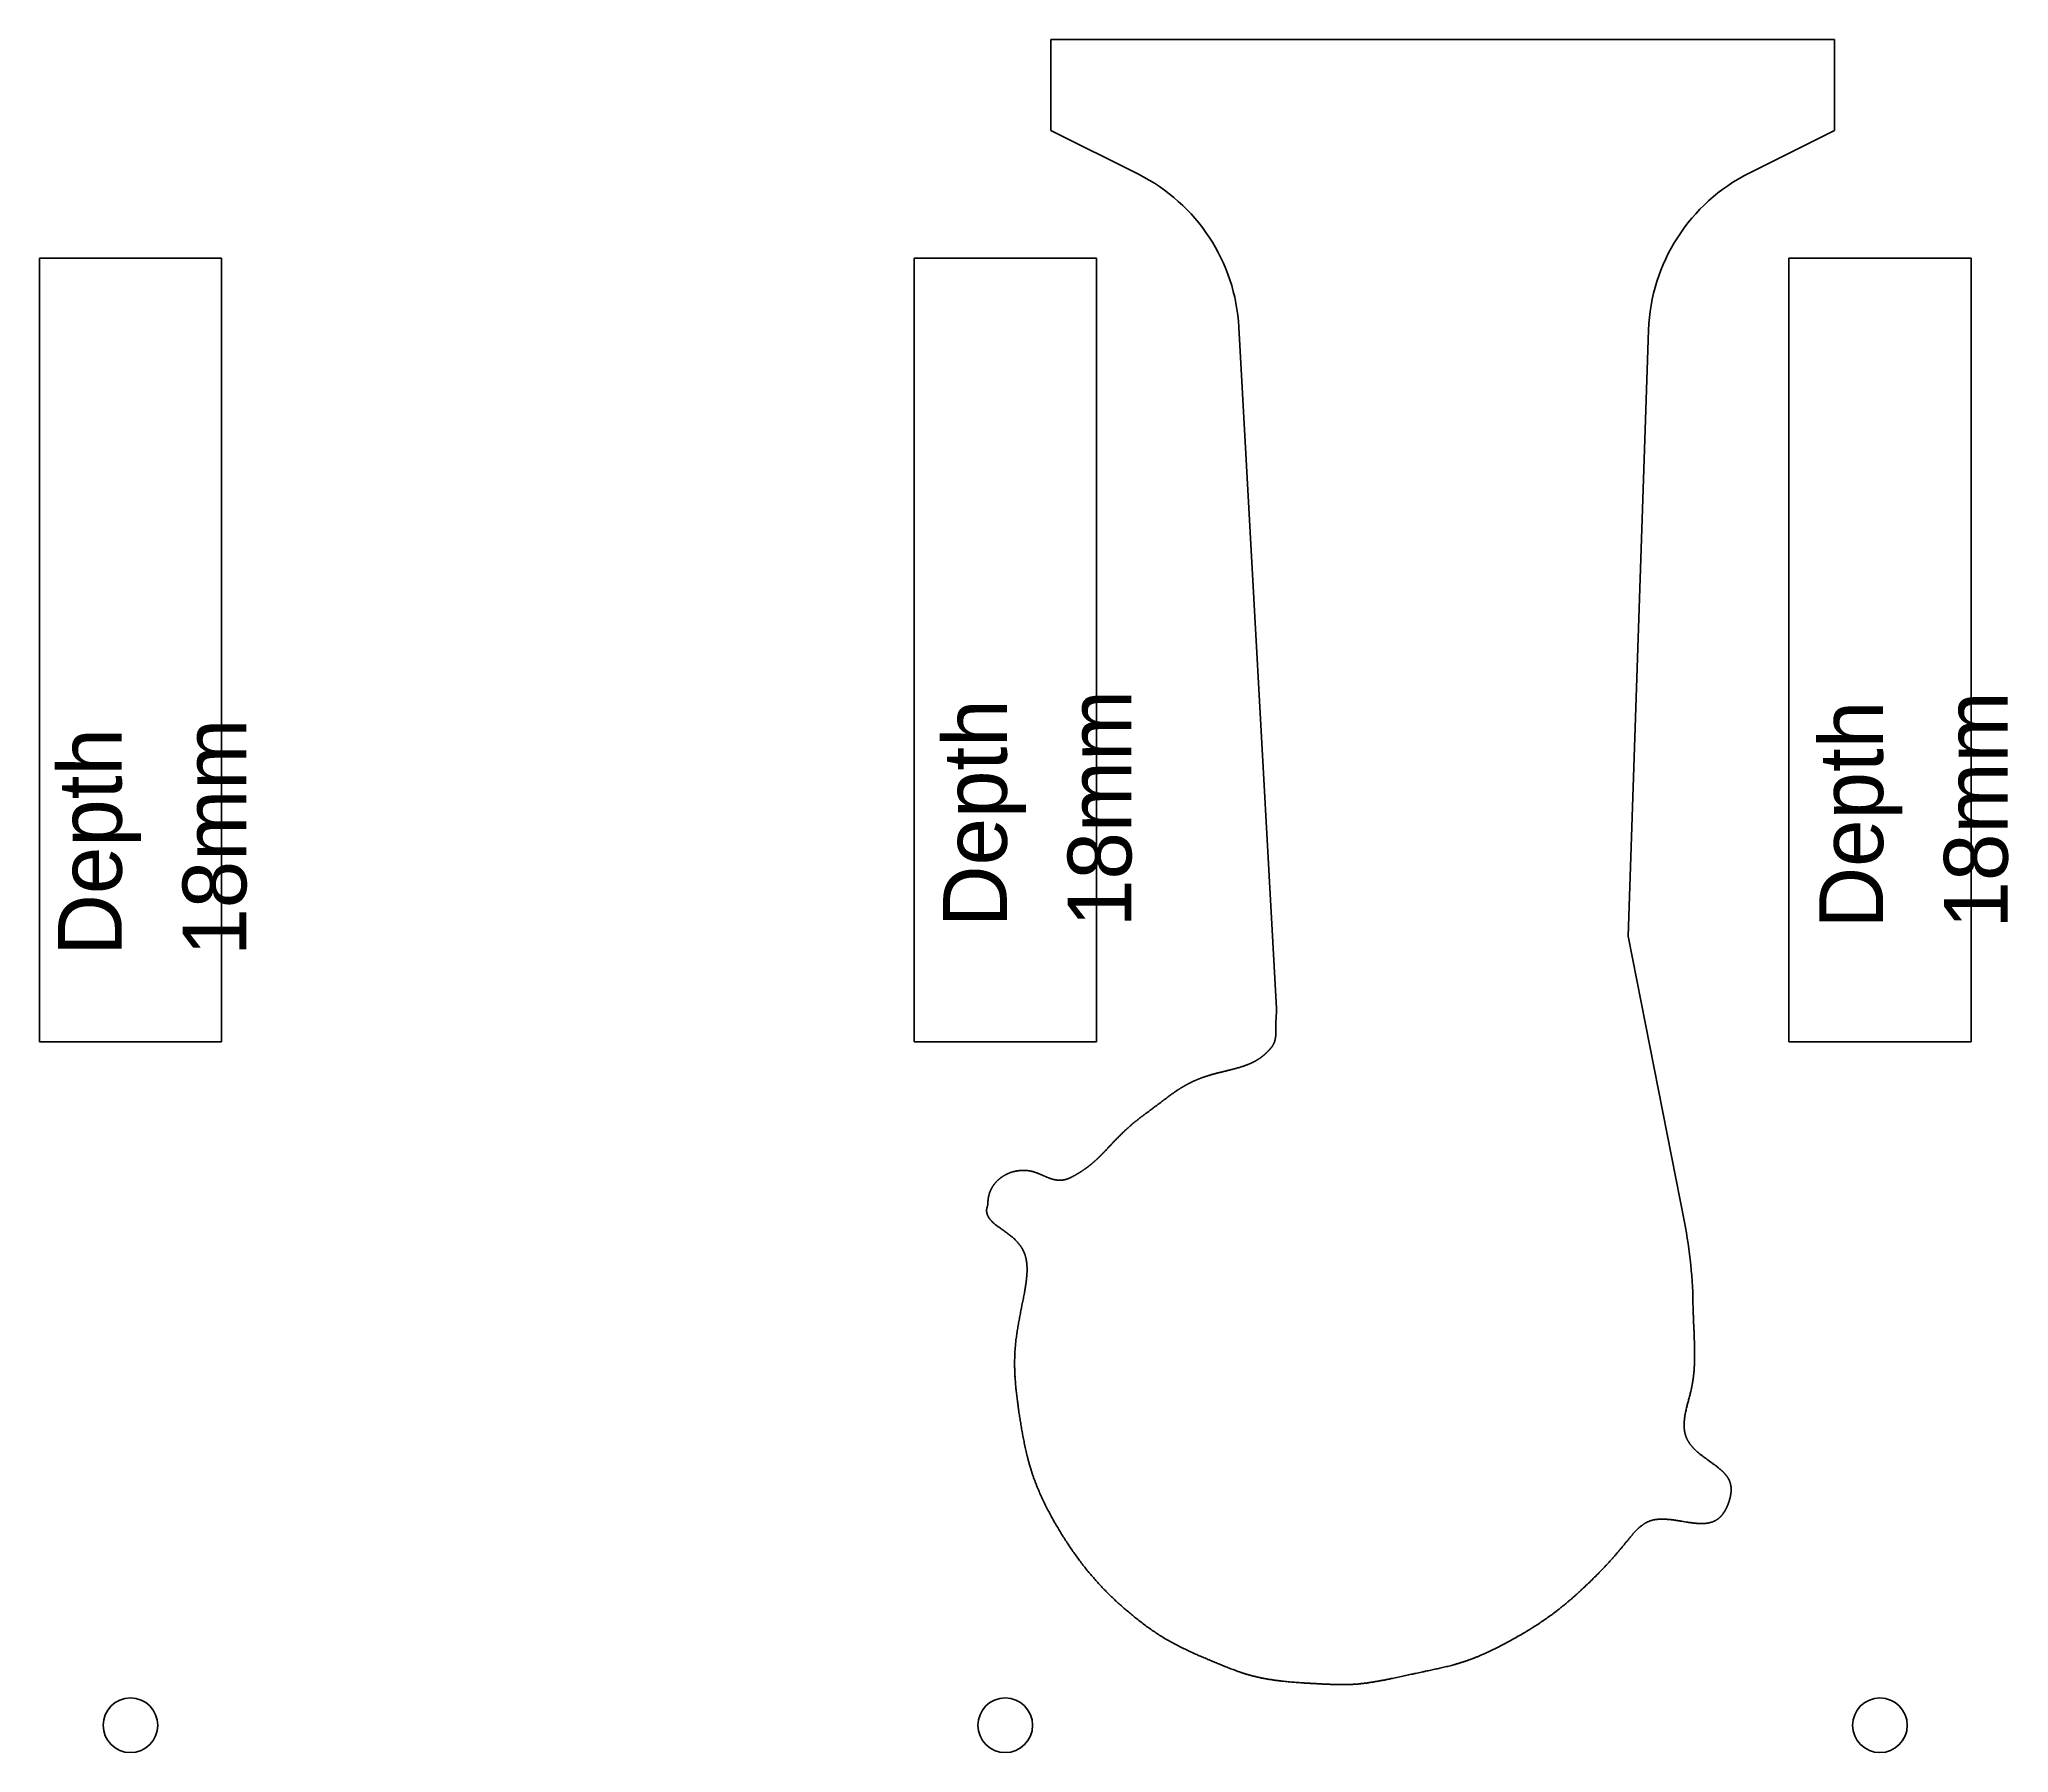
# Model space of a CAD drawing. Extents: x -630 to 758, y -253 to 381.
# Drawn here: x -11.9 to 204.2, y -199.4 to -11.4 of the extents above; entities that cross this region are included whole.
import ezdxf

# ---------------------------------------------------------------- set-up
doc = ezdxf.new("R2010")
doc.units = 0
doc.header["$MEASUREMENT"] = 0
doc.layers.add('Видимый контур (ГОСТ)', color=7, linetype='Continuous', lineweight=0)
doc.layers.add('Обозначение (ГОСТ)', color=7, linetype='Continuous', lineweight=0)

# ---------------------------------------------------------------- blocks, each defined once
blk = doc.blocks.new('Block_7')
at = {"layer": 'Обозначение (ГОСТ)', "char_height": 0.2, "attachment_point": 7, "rotation": 90}
for s, insert in [('\\C18;\\c0;\\FMyriad Pro|b0|i0|c1;\\H7.000000;\\W1.000000;18mm', (108.04, -108.8)), ('\\C18;\\c0;\\FMyriad Pro|b0|i0|c1;\\H7.000000;\\W1.000000;Depth', (96.38, -108.8))]:
    blk.add_mtext(s, dxfattribs=dict(at, insert=insert))
blk = doc.blocks.new('Block_8')
at = {"layer": 'Обозначение (ГОСТ)', "char_height": 0.2, "attachment_point": 7, "rotation": 90}
for s, insert in [('\\C18;\\c0;\\FMyriad Pro|b0|i0|c1;\\H7.000000;\\W1.000000;Depth', (-0.75, -111.95)), ('\\C18;\\c0;\\FMyriad Pro|b0|i0|c1;\\H7.000000;\\W1.000000;18mm', (10.91, -111.95))]:
    blk.add_mtext(s, dxfattribs=dict(at, insert=insert))
blk = doc.blocks.new('Block_10')
at = {"layer": 'Обозначение (ГОСТ)', "char_height": 0.2, "attachment_point": 7, "rotation": 90}
for s, insert in [('\\C18;\\c0;\\FMyriad Pro|b0|i0|c1;\\H7.000000;\\W1.000000;18mm', (204.21, -108.96)), ('\\C18;\\c0;\\FMyriad Pro|b0|i0|c1;\\H7.000000;\\W1.000000;Depth', (192.54, -108.96))]:
    blk.add_mtext(s, dxfattribs=dict(at, insert=insert))

msp = doc.modelspace()

# ---------------------------------------------------------------- linework, layer by layer
at = {"layer": 'Видимый контур (ГОСТ)', "color": 18, "lineweight": 50, "true_color": 0x000000}
for p, q in [((99.09, -11.4), (185.09, -11.4)), ((99.09, -21.4), (99.09, -11.4)), ((185.09, -11.4), (185.09, -21.4)), ((108.71, -26.2), (99.09, -21.4)), ((185.09, -21.4), (175.74, -26.07)), ((-11.91, -121.4), (-11.91, -35.4)), ((-11.91, -35.4), (8.09, -35.4)), ((8.09, -35.4), (8.09, -121.4)), ((84.09, -121.4), (84.09, -35.4)), ((84.09, -35.4), (104.09, -35.4)), ((104.09, -35.4), (104.09, -121.4)), ((180.09, -121.4), (180.09, -35.4)), ((180.09, -35.4), (200.09, -35.4)), ((200.09, -35.4), (200.09, -121.4)), ((123.86, -117.73), (119.73, -42.99)), ((164.7, -43.29), (162.46, -109.8)), ((162.46, -109.8), (168.63, -141.18)), ((8.09, -121.4), (-11.91, -121.4)), ((104.09, -121.4), (84.09, -121.4)), ((200.09, -121.4), (180.09, -121.4))]:
    msp.add_line(p, q, dxfattribs=at)
for points in [[(92.17, -139.33), (92.17, -139.31), (92.17, -139.28), (92.17, -139.25), (92.17, -139.23), (92.18, -139.2), (92.18, -139.17), (92.18, -139.15), (92.18, -139.12), (92.18, -139.09), (92.18, -139.07), (92.18, -139.04), (92.18, -139.01), (92.18, -138.99), (92.19, -138.96), (92.19, -138.93), (92.19, -138.91), (92.19, -138.88), (92.19, -138.85), (92.2, -138.83), (92.2, -138.8), (92.2, -138.77), (92.2, -138.75), (92.21, -138.72), (92.21, -138.69), (92.21, -138.67), (92.22, -138.64), (92.22, -138.61), (92.23, -138.59), (92.23, -138.56), (92.24, -138.53), (92.24, -138.51), (92.24, -138.48), (92.25, -138.45), (92.25, -138.43), (92.26, -138.4), (92.27, -138.37), (92.27, -138.35), (92.28, -138.32), (92.28, -138.29), (92.29, -138.27), (92.3, -138.24), (92.3, -138.21), (92.31, -138.19), (92.32, -138.16), (92.33, -138.13), (92.33, -138.11), (92.34, -138.08), (92.35, -138.05), (92.36, -138.03), (92.37, -138), (92.37, -137.98), (92.38, -137.95), (92.39, -137.92), (92.4, -137.9), (92.41, -137.87), (92.42, -137.85), (92.43, -137.82), (92.44, -137.8), (92.45, -137.77), (92.46, -137.75), (92.47, -137.72), (92.48, -137.69), (92.5, -137.67), (92.51, -137.64), (92.52, -137.62), (92.53, -137.59), (92.54, -137.57), (92.56, -137.54), (92.57, -137.52), (92.58, -137.49), (92.59, -137.47), (92.61, -137.44), (92.62, -137.42), (92.64, -137.4), (92.65, -137.37), (92.66, -137.35), (92.68, -137.32), (92.69, -137.3), (92.71, -137.28), (92.72, -137.25), (92.74, -137.23), (92.75, -137.2), (92.77, -137.18), (92.79, -137.16), (92.8, -137.13), (92.82, -137.11), (92.84, -137.09), (92.85, -137.07), (92.87, -137.04), (92.89, -137.02), (92.91, -137), (92.92, -136.97), (92.94, -136.95), (92.96, -136.93), (92.98, -136.91), (93, -136.89), (93.02, -136.86), (93.03, -136.84), (93.05, -136.82), (93.07, -136.8), (93.09, -136.78), (93.11, -136.76), (93.13, -136.73), (93.15, -136.71), (93.17, -136.69), (93.19, -136.67), (93.22, -136.65), (93.24, -136.63), (93.26, -136.61), (93.28, -136.59), (93.3, -136.57), (93.32, -136.55), (93.34, -136.53), (93.37, -136.51), (93.39, -136.49), (93.41, -136.47), (93.43, -136.45), (93.46, -136.43), (93.48, -136.41), (93.5, -136.4), (93.53, -136.38), (93.55, -136.36), (93.57, -136.34), (93.6, -136.32), (93.62, -136.3), (93.65, -136.29), (93.67, -136.27), (93.7, -136.25), (93.72, -136.23), (93.74, -136.22), (93.77, -136.2), (93.79, -136.18), (93.82, -136.17), (93.85, -136.15), (93.87, -136.13), (93.9, -136.12), (93.92, -136.1), (93.95, -136.09), (93.97, -136.07), (94, -136.05), (94.03, -136.04), (94.05, -136.02), (94.08, -136.01), (94.11, -135.99), (94.13, -135.98), (94.16, -135.97), (94.19, -135.95), (94.22, -135.94), (94.24, -135.92), (94.27, -135.91), (94.3, -135.9), (94.33, -135.88), (94.36, -135.87), (94.38, -135.86), (94.41, -135.85), (94.44, -135.83), (94.47, -135.82), (94.5, -135.81), (94.53, -135.8), (94.56, -135.79), (94.58, -135.78), (94.61, -135.77), (94.64, -135.75), (94.67, -135.74), (94.7, -135.73), (94.73, -135.72), (94.76, -135.71), (94.79, -135.7), (94.82, -135.7), (94.85, -135.69), (94.88, -135.68), (94.91, -135.67), (94.94, -135.66), (94.97, -135.65), (95, -135.64), (95.03, -135.64), (95.06, -135.63), (95.09, -135.62), (95.12, -135.61), (95.15, -135.61), (95.19, -135.6), (95.22, -135.59), (95.25, -135.59), (95.28, -135.58), (95.31, -135.58), (95.34, -135.57), (95.37, -135.57), (95.4, -135.56), (95.43, -135.56), (95.46, -135.55), (95.5, -135.55), (95.53, -135.54), (95.56, -135.54), (95.59, -135.54), (95.62, -135.53), (95.65, -135.53), (95.68, -135.53), (95.71, -135.52), (95.74, -135.52), (95.77, -135.52), (95.8, -135.52), (95.83, -135.52), (95.87, -135.51), (95.9, -135.51), (95.93, -135.51), (95.96, -135.51), (95.99, -135.51), (96.02, -135.51), (96.05, -135.51), (96.08, -135.51), (96.11, -135.51), (96.14, -135.51), (96.17, -135.51), (96.2, -135.51), (96.23, -135.51), (96.26, -135.51), (96.28, -135.51), (96.31, -135.51), (96.34, -135.51), (96.37, -135.52), (96.4, -135.52), (96.43, -135.52), (96.46, -135.52), (96.49, -135.53), (96.52, -135.53), (96.54, -135.53), (96.57, -135.53), (96.6, -135.54), (96.63, -135.54), (96.66, -135.55), (96.69, -135.55), (96.71, -135.55), (96.74, -135.56), (96.77, -135.56), (96.8, -135.57), (96.83, -135.57), (96.86, -135.58), (96.88, -135.58), (96.91, -135.59), (96.94, -135.6), (96.97, -135.6), (97, -135.61), (97.02, -135.61), (97.05, -135.62), (97.08, -135.63), (97.11, -135.64), (97.14, -135.64), (97.17, -135.65), (97.18, -135.66), (97.19, -135.66), (97.21, -135.66), (97.22, -135.67), (97.24, -135.67), (97.25, -135.68), (97.27, -135.68), (97.28, -135.69), (97.29, -135.69), (97.31, -135.7), (97.32, -135.7), (97.34, -135.71), (97.35, -135.71), (97.37, -135.72), (97.38, -135.72), (97.4, -135.73), (97.41, -135.73), (97.43, -135.74), (97.44, -135.74), (97.46, -135.75), (97.47, -135.75), (97.49, -135.76), (97.5, -135.76), (97.52, -135.77), (97.53, -135.77), (97.55, -135.78), (97.56, -135.79), (97.58, -135.79), (97.59, -135.8), (97.61, -135.8), (97.63, -135.81), (97.64, -135.82), (97.66, -135.82), (97.67, -135.83), (97.69, -135.84), (97.7, -135.84), (97.72, -135.85), (97.74, -135.85), (97.75, -135.86), (97.77, -135.87), (97.78, -135.87), (97.8, -135.88), (97.82, -135.89), (97.83, -135.9), (97.85, -135.9), (97.87, -135.91), (97.88, -135.92), (97.9, -135.92), (97.92, -135.93), (97.93, -135.94), (97.95, -135.94), (97.97, -135.95), (97.98, -135.96), (98, -135.97), (98.02, -135.97), (98.03, -135.98), (98.07, -136), (98.1, -136.01), (98.14, -136.03), (98.17, -136.04), (98.21, -136.06), (98.24, -136.07), (98.28, -136.09), (98.32, -136.1), (98.35, -136.12), (98.39, -136.14), (98.43, -136.15), (98.46, -136.17), (98.5, -136.18), (98.54, -136.2), (98.57, -136.21), (98.61, -136.23), (98.65, -136.25), (98.69, -136.26), (98.72, -136.28), (98.76, -136.29), (98.8, -136.31), (98.84, -136.32), (98.88, -136.34), (98.92, -136.35), (98.95, -136.36), (98.97, -136.37), (98.99, -136.38), (99.01, -136.38), (99.03, -136.39), (99.05, -136.4), (99.07, -136.4), (99.09, -136.41), (99.11, -136.42), (99.13, -136.42), (99.15, -136.43), (99.17, -136.44), (99.19, -136.44), (99.2, -136.45), (99.22, -136.45), (99.24, -136.46), (99.26, -136.47), (99.28, -136.47), (99.3, -136.48), (99.32, -136.48), (99.34, -136.49), (99.36, -136.49), (99.38, -136.5), (99.4, -136.5), (99.42, -136.51), (99.44, -136.51), (99.46, -136.52), (99.47, -136.52), (99.49, -136.52), (99.51, -136.53), (99.53, -136.53), (99.55, -136.54), (99.57, -136.54), (99.59, -136.54), (99.61, -136.55), (99.63, -136.55), (99.65, -136.55), (99.67, -136.56), (99.68, -136.56), (99.7, -136.56), (99.72, -136.57), (99.74, -136.57), (99.76, -136.57), (99.78, -136.57), (99.8, -136.58), (99.82, -136.58), (99.84, -136.58), (99.85, -136.58), (99.87, -136.58), (99.89, -136.58), (99.91, -136.59), (99.93, -136.59), (99.95, -136.59), (99.97, -136.59), (99.98, -136.59), (100, -136.59), (100.02, -136.59), (100.04, -136.59), (100.06, -136.59), (100.08, -136.59), (100.09, -136.59), (100.11, -136.59), (100.13, -136.59), (100.15, -136.59), (100.17, -136.59), (100.19, -136.59), (100.2, -136.59), (100.22, -136.59), (100.24, -136.59), (100.26, -136.59), (100.28, -136.58), (100.29, -136.58), (100.31, -136.58), (100.33, -136.58), (100.35, -136.58), (100.36, -136.58), (100.38, -136.57), (100.4, -136.57), (100.42, -136.57), (100.43, -136.57), (100.45, -136.56), (100.47, -136.56), (100.49, -136.56), (100.5, -136.55), (100.52, -136.55), (100.54, -136.55), (100.56, -136.54), (100.57, -136.54), (100.59, -136.54), (100.61, -136.53), (100.63, -136.53), (100.64, -136.52), (100.66, -136.52), (100.68, -136.51), (100.69, -136.51), (100.71, -136.51), (100.73, -136.5), (100.74, -136.5), (100.76, -136.49), (100.78, -136.49), (100.79, -136.48), (100.81, -136.48), (100.83, -136.47), (100.84, -136.46), (100.86, -136.46), (100.88, -136.45), (100.89, -136.45), (100.91, -136.44), (100.93, -136.44), (100.94, -136.43), (100.96, -136.42), (100.98, -136.42), (100.99, -136.41), (101.01, -136.4), (101.02, -136.4), (101.04, -136.39), (101.06, -136.39), (101.07, -136.38), (101.09, -136.37), (101.11, -136.36), (101.12, -136.36), (101.14, -136.35), (101.15, -136.34), (101.19, -136.33), (101.22, -136.31), (101.25, -136.3), (101.28, -136.29), (101.31, -136.27), (101.34, -136.25), (101.38, -136.24), (101.41, -136.22), (101.44, -136.21), (101.47, -136.19), (101.5, -136.17), (101.53, -136.16), (101.56, -136.14), (101.59, -136.12), (101.63, -136.11), (101.66, -136.09), (101.69, -136.07), (101.72, -136.06), (101.75, -136.04), (101.78, -136.02), (101.81, -136), (101.84, -135.98), (101.87, -135.97), (101.9, -135.95), (101.93, -135.93), (101.96, -135.91), (101.99, -135.89), (102.02, -135.87), (102.06, -135.86), (102.09, -135.84), (102.12, -135.82), (102.15, -135.8), (102.18, -135.78), (102.21, -135.76), (102.24, -135.74), (102.27, -135.72), (102.3, -135.7), (102.33, -135.68), (102.36, -135.67), (102.39, -135.65), (102.42, -135.63), (102.45, -135.61), (102.49, -135.59), (102.52, -135.57), (102.55, -135.54), (102.58, -135.52), (102.61, -135.5), (102.64, -135.48), (102.67, -135.46), (102.7, -135.44), (102.74, -135.42), (102.77, -135.4), (102.8, -135.38), (102.83, -135.35), (102.86, -135.33), (102.89, -135.31), (102.93, -135.29), (102.96, -135.26), (102.97, -135.25), (102.99, -135.24), (103.01, -135.23), (103.02, -135.22), (103.04, -135.21), (103.06, -135.19), (103.07, -135.18), (103.09, -135.17), (103.1, -135.16), (103.12, -135.15), (103.14, -135.13), (103.15, -135.12), (103.17, -135.11), (103.19, -135.1), (103.2, -135.08), (103.22, -135.07), (103.24, -135.06), (103.25, -135.05), (103.27, -135.03), (103.29, -135.02), (103.3, -135.01), (103.32, -134.99), (103.34, -134.98), (103.35, -134.97), (103.37, -134.95), (103.39, -134.94), (103.4, -134.93), (103.42, -134.91), (103.44, -134.9), (103.46, -134.89), (103.47, -134.87), (103.49, -134.86), (103.51, -134.84), (103.52, -134.83), (103.54, -134.81), (103.56, -134.8), (103.58, -134.79), (103.59, -134.77), (103.61, -134.76), (103.63, -134.74), (103.65, -134.73), (103.66, -134.71), (103.68, -134.7), (103.7, -134.68), (103.72, -134.67), (103.73, -134.65), (103.75, -134.64), (103.77, -134.62), (103.79, -134.61), (103.8, -134.59), (103.82, -134.57), (103.84, -134.56), (103.86, -134.54), (103.88, -134.53), (103.89, -134.51), (103.91, -134.49), (103.93, -134.48), (103.95, -134.46), (103.97, -134.44), (103.98, -134.43), (104, -134.41), (104.02, -134.39), (104.04, -134.38), (104.06, -134.36), (104.08, -134.34), (104.1, -134.33), (104.11, -134.31), (104.13, -134.29), (104.15, -134.27), (104.17, -134.26), (104.19, -134.24), (104.21, -134.22), (104.23, -134.2), (104.24, -134.18), (104.26, -134.17), (104.28, -134.15), (104.3, -134.13), (104.32, -134.11), (104.34, -134.09), (104.36, -134.07), (104.38, -134.06), (104.4, -134.04), (104.42, -134.02), (104.43, -134), (104.45, -133.98), (104.47, -133.96), (104.49, -133.94), (104.51, -133.92), (104.53, -133.9), (104.55, -133.88), (104.57, -133.86), (104.59, -133.84), (104.61, -133.82), (104.63, -133.8), (104.65, -133.79), (104.67, -133.77), (104.69, -133.75), (104.71, -133.72), (104.73, -133.7), (104.75, -133.68), (104.77, -133.66), (104.79, -133.64), (104.81, -133.62), (104.83, -133.6), (104.85, -133.58), (104.87, -133.56), (104.89, -133.54), (104.91, -133.52), (104.93, -133.5), (104.95, -133.48), (104.97, -133.46), (104.99, -133.44), (105.01, -133.41), (105.03, -133.39), (105.07, -133.35), (105.11, -133.31), (105.15, -133.27), (105.19, -133.22), (105.24, -133.18), (105.28, -133.13), (105.32, -133.09), (105.36, -133.05), (105.4, -133), (105.44, -132.96), (105.49, -132.91), (105.53, -132.87), (105.57, -132.82), (105.61, -132.78), (105.65, -132.73), (105.7, -132.69), (105.74, -132.64), (105.78, -132.6), (105.83, -132.55), (105.87, -132.51), (105.91, -132.46), (106, -132.37), (106.04, -132.33), (106.08, -132.28), (106.13, -132.24), (106.17, -132.19), (106.21, -132.15), (106.26, -132.1), (106.3, -132.06), (106.34, -132.02), (106.39, -131.97), (106.43, -131.93), (106.47, -131.88), (106.52, -131.84), (106.56, -131.79), (106.61, -131.75), (106.65, -131.71), (106.69, -131.66), (106.74, -131.62), (106.78, -131.58), (106.82, -131.53), (106.87, -131.49), (106.91, -131.45), (106.96, -131.4), (107, -131.36), (107.04, -131.32), (107.09, -131.28), (107.13, -131.24), (107.18, -131.2), (107.22, -131.15), (107.26, -131.11), (107.31, -131.07), (107.35, -131.03), (107.4, -130.99), (107.44, -130.95), (107.48, -130.91), (107.53, -130.87), (107.57, -130.83), (107.62, -130.79), (107.66, -130.75), (107.7, -130.71), (107.75, -130.67), (107.79, -130.64), (107.84, -130.6), (107.88, -130.56), (107.92, -130.52), (107.97, -130.48), (108.01, -130.45), (108.05, -130.41), (108.1, -130.37), (108.14, -130.34), (108.19, -130.3), (108.23, -130.26), (108.27, -130.23), (108.32, -130.19), (108.36, -130.16), (108.4, -130.12), (108.45, -130.09), (108.49, -130.05), (108.53, -130.02), (108.58, -129.98), (108.62, -129.95), (108.67, -129.91), (108.71, -129.88), (108.75, -129.84), (108.8, -129.81), (108.84, -129.78), (108.88, -129.74), (108.93, -129.71), (108.97, -129.68), (109.01, -129.64), (109.06, -129.61), (109.1, -129.58), (109.14, -129.54), (109.19, -129.51), (109.23, -129.48), (109.32, -129.41), (109.4, -129.35), (109.49, -129.28), (109.58, -129.22), (109.66, -129.16), (109.84, -129.03), (109.92, -128.96), (110.01, -128.9), (110.1, -128.83), (110.18, -128.77), (110.27, -128.7), (110.36, -128.64), (110.44, -128.57), (110.53, -128.51), (110.58, -128.48), (110.62, -128.44), (110.66, -128.41), (110.71, -128.38), (110.75, -128.34), (110.79, -128.31), (110.84, -128.28), (110.88, -128.25), (110.93, -128.21), (110.97, -128.18), (111.02, -128.15), (111.06, -128.11), (111.1, -128.08), (111.15, -128.05), (111.19, -128.01), (111.24, -127.98), (111.28, -127.94), (111.33, -127.91), (111.37, -127.88), (111.42, -127.84), (111.46, -127.81), (111.51, -127.77), (111.55, -127.74), (111.6, -127.71), (111.64, -127.67), (111.69, -127.64), (111.74, -127.6), (111.78, -127.57), (111.83, -127.54), (111.87, -127.5), (111.92, -127.47), (111.97, -127.43), (112.01, -127.4), (112.06, -127.36), (112.11, -127.33), (112.15, -127.29), (112.2, -127.26), (112.25, -127.23), (112.3, -127.19), (112.34, -127.16), (112.39, -127.12), (112.44, -127.09), (112.49, -127.05), (112.54, -127.02), (112.59, -126.98), (112.63, -126.95), (112.68, -126.92), (112.73, -126.88), (112.78, -126.85), (112.83, -126.81), (112.88, -126.78), (112.93, -126.75), (112.98, -126.71), (113.03, -126.68), (113.08, -126.65), (113.11, -126.63), (113.14, -126.61), (113.16, -126.59), (113.19, -126.58), (113.21, -126.56), (113.24, -126.55), (113.27, -126.53), (113.29, -126.51), (113.32, -126.5), (113.34, -126.48), (113.37, -126.46), (113.4, -126.45), (113.42, -126.43), (113.45, -126.41), (113.48, -126.4), (113.5, -126.38), (113.53, -126.37), (113.56, -126.35), (113.58, -126.33), (113.61, -126.32), (113.64, -126.3), (113.66, -126.29), (113.69, -126.27), (113.72, -126.25), (113.75, -126.24), (113.77, -126.22), (113.8, -126.21), (113.83, -126.19), (113.86, -126.18), (113.88, -126.16), (113.91, -126.14), (113.94, -126.13), (113.97, -126.11), (113.99, -126.1), (114.02, -126.08), (114.05, -126.07), (114.08, -126.05), (114.11, -126.04), (114.14, -126.02), (114.16, -126.01), (114.19, -125.99), (114.22, -125.98), (114.25, -125.96), (114.28, -125.95), (114.31, -125.93), (114.34, -125.92), (114.37, -125.9), (114.39, -125.89), (114.42, -125.88), (114.45, -125.86), (114.48, -125.85), (114.51, -125.83), (114.54, -125.82), (114.57, -125.8), (114.6, -125.79), (114.63, -125.78), (114.66, -125.76), (114.69, -125.75), (114.72, -125.73), (114.75, -125.72), (114.78, -125.71), (114.81, -125.69), (114.84, -125.68), (114.87, -125.67), (114.9, -125.65), (114.93, -125.64), (114.96, -125.63), (114.99, -125.61), (115.02, -125.6), (115.05, -125.59), (115.08, -125.57), (115.12, -125.56), (115.15, -125.55), (115.18, -125.54), (115.21, -125.52), (115.24, -125.51), (115.27, -125.5), (115.3, -125.49), (115.33, -125.47), (115.37, -125.46), (115.4, -125.45), (115.43, -125.44), (115.46, -125.42), (115.49, -125.41), (115.52, -125.4), (115.56, -125.39), (115.59, -125.38), (115.62, -125.36), (115.65, -125.35), (115.68, -125.34), (115.72, -125.33), (115.75, -125.32), (115.78, -125.31), (115.81, -125.29), (115.85, -125.28), (115.88, -125.27), (115.91, -125.26), (115.94, -125.25), (115.98, -125.24), (116.01, -125.23), (116.04, -125.22), (116.07, -125.21), (116.11, -125.19), (116.14, -125.18), (116.17, -125.17), (116.21, -125.16), (116.24, -125.15), (116.27, -125.14), (116.31, -125.13), (116.34, -125.12), (116.37, -125.11), (116.4, -125.1), (116.44, -125.09), (116.47, -125.08), (116.54, -125.06), (116.61, -125.04), (116.67, -125.02), (116.74, -125), (116.81, -124.98), (116.88, -124.96), (116.94, -124.94), (117.01, -124.92), (117.08, -124.91), (117.15, -124.89), (117.21, -124.87), (117.28, -124.85), (117.35, -124.83), (117.42, -124.81), (117.49, -124.8), (117.55, -124.78), (117.62, -124.76), (117.69, -124.75), (117.76, -124.73), (117.83, -124.71), (117.89, -124.69), (117.96, -124.68), (118.03, -124.66), (118.1, -124.65), (118.16, -124.63), (118.23, -124.61), (118.3, -124.6), (118.37, -124.58), (118.43, -124.56), (118.5, -124.55), (118.57, -124.53), (118.63, -124.51), (118.7, -124.5), (118.76, -124.48), (118.8, -124.47), (118.83, -124.47), (118.86, -124.46), (118.89, -124.45), (118.93, -124.44), (118.96, -124.43), (118.99, -124.42), (119.02, -124.42), (119.05, -124.41), (119.09, -124.4), (119.12, -124.39), (119.15, -124.38), (119.18, -124.37), (119.21, -124.37), (119.25, -124.36), (119.28, -124.35), (119.31, -124.34), (119.34, -124.33), (119.37, -124.32), (119.4, -124.32), (119.43, -124.31), (119.46, -124.3), (119.49, -124.29), (119.52, -124.28), (119.56, -124.27), (119.59, -124.26), (119.62, -124.26), (119.65, -124.25), (119.68, -124.24), (119.71, -124.23), (119.74, -124.22), (119.77, -124.21), (119.8, -124.2), (119.83, -124.2), (119.86, -124.19), (119.88, -124.18), (119.91, -124.17), (119.94, -124.16), (119.97, -124.15), (120, -124.14), (120.03, -124.13), (120.06, -124.12), (120.09, -124.11), (120.12, -124.1), (120.14, -124.1), (120.17, -124.09), (120.2, -124.08), (120.23, -124.07), (120.26, -124.06), (120.28, -124.05), (120.31, -124.04), (120.34, -124.03), (120.37, -124.02), (120.39, -124.01), (120.42, -124), (120.45, -123.99), (120.47, -123.98), (120.5, -123.97), (120.53, -123.96), (120.55, -123.95), (120.58, -123.94), (120.61, -123.93), (120.63, -123.92), (120.66, -123.91), (120.68, -123.9), (120.71, -123.89), (120.73, -123.88), (120.76, -123.87), (120.78, -123.86), (120.81, -123.85), (120.83, -123.84), (120.86, -123.83), (120.88, -123.82), (120.91, -123.81), (120.93, -123.8), (120.96, -123.79), (120.98, -123.78), (121.01, -123.77), (121.03, -123.76), (121.05, -123.75), (121.08, -123.74), (121.1, -123.73), (121.12, -123.72), (121.15, -123.71), (121.17, -123.69), (121.19, -123.68), (121.21, -123.67), (121.24, -123.66), (121.26, -123.65), (121.28, -123.64), (121.3, -123.63), (121.33, -123.62), (121.35, -123.61), (121.37, -123.6), (121.39, -123.58), (121.41, -123.57), (121.43, -123.56), (121.45, -123.55), (121.48, -123.54), (121.5, -123.53), (121.52, -123.52), (121.54, -123.51), (121.56, -123.49), (121.58, -123.48), (121.6, -123.47), (121.62, -123.46), (121.64, -123.45), (121.66, -123.44), (121.68, -123.42), (121.7, -123.41), (121.72, -123.4), (121.74, -123.39), (121.76, -123.38), (121.78, -123.37), (121.79, -123.35), (121.81, -123.34), (121.83, -123.33), (121.85, -123.32), (121.87, -123.31), (121.89, -123.3), (121.91, -123.28), (121.92, -123.27), (121.94, -123.26), (121.96, -123.25), (121.98, -123.24), (121.99, -123.22), (122.01, -123.21), (122.03, -123.2), (122.05, -123.19), (122.06, -123.18), (122.08, -123.16), (122.1, -123.15), (122.11, -123.14), (122.13, -123.13), (122.15, -123.12), (122.16, -123.1), (122.18, -123.09), (122.2, -123.08), (122.21, -123.07), (122.23, -123.05), (122.24, -123.04), (122.26, -123.03), (122.28, -123.02), (122.29, -123.01), (122.31, -122.99), (122.32, -122.98), (122.34, -122.97), (122.35, -122.96), (122.37, -122.95), (122.38, -122.93), (122.4, -122.92), (122.41, -122.91), (122.43, -122.9), (122.44, -122.89), (122.46, -122.87), (122.47, -122.86), (122.48, -122.85), (122.5, -122.84), (122.51, -122.83), (122.53, -122.81), (122.54, -122.8), (122.55, -122.79), (122.57, -122.78), (122.58, -122.77), (122.59, -122.75), (122.61, -122.74), (122.62, -122.73), (122.63, -122.72), (122.65, -122.71), (122.66, -122.69), (122.67, -122.68), (122.69, -122.67), (122.7, -122.66), (122.71, -122.65), (122.72, -122.64), (122.74, -122.62), (122.75, -122.61), (122.76, -122.6), (122.77, -122.59), (122.79, -122.58), (122.8, -122.57), (122.81, -122.55), (122.82, -122.54), (122.83, -122.53), (122.85, -122.52), (122.86, -122.51), (122.87, -122.5), (122.88, -122.48), (122.89, -122.47), (122.9, -122.46), (122.91, -122.45), (122.93, -122.44), (122.94, -122.43), (122.95, -122.42), (122.96, -122.4), (122.97, -122.39), (122.98, -122.38), (122.99, -122.37), (123, -122.36), (123.01, -122.35), (123.02, -122.34), (123.03, -122.32), (123.04, -122.31), (123.05, -122.3), (123.06, -122.29), (123.07, -122.28), (123.09, -122.27), (123.1, -122.26), (123.1, -122.25), (123.11, -122.23), (123.12, -122.22), (123.13, -122.21), (123.14, -122.2), (123.15, -122.19), (123.16, -122.18), (123.17, -122.17), (123.18, -122.16), (123.19, -122.15), (123.2, -122.13), (123.21, -122.12), (123.22, -122.11), (123.23, -122.1), (123.24, -122.09), (123.24, -122.08), (123.25, -122.07), (123.26, -122.06), (123.27, -122.05), (123.28, -122.04), (123.29, -122.02), (123.3, -122.01), (123.3, -122), (123.31, -121.99), (123.32, -121.98), (123.33, -121.97), (123.34, -121.96), (123.34, -121.95), (123.35, -121.94), (123.36, -121.93), (123.37, -121.92), (123.38, -121.9), (123.38, -121.89), (123.39, -121.88), (123.4, -121.87), (123.41, -121.86), (123.41, -121.85), (123.42, -121.84), (123.43, -121.83), (123.43, -121.82), (123.44, -121.81), (123.45, -121.8), (123.45, -121.78), (123.46, -121.77), (123.47, -121.76), (123.47, -121.75), (123.48, -121.74), (123.49, -121.73), (123.49, -121.72), (123.5, -121.71), (123.51, -121.7), (123.51, -121.69), (123.52, -121.67), (123.52, -121.66), (123.53, -121.65), (123.54, -121.64), (123.54, -121.63), (123.55, -121.62), (123.55, -121.61), (123.56, -121.6), (123.56, -121.59), (123.57, -121.57), (123.57, -121.56), (123.58, -121.55), (123.58, -121.54), (123.59, -121.53), (123.59, -121.52), (123.6, -121.51), (123.6, -121.49), (123.61, -121.48), (123.61, -121.47), (123.62, -121.46), (123.62, -121.45), (123.63, -121.44), (123.63, -121.43), (123.64, -121.41), (123.64, -121.4), (123.64, -121.39), (123.65, -121.38), (123.65, -121.37), (123.66, -121.36), (123.66, -121.35), (123.66, -121.33), (123.67, -121.32), (123.67, -121.31), (123.67, -121.3), (123.68, -121.29), (123.68, -121.27), (123.68, -121.26), (123.69, -121.25), (123.69, -121.24), (123.69, -121.23), (123.7, -121.22), (123.7, -121.2), (123.7, -121.19), (123.71, -121.18), (123.71, -121.16), (123.72, -121.13), (123.72, -121.11), (123.73, -121.08), (123.73, -121.06), (123.73, -121.03), (123.74, -121.01), (123.74, -120.98), (123.75, -120.96), (123.75, -120.94), (123.75, -120.91), (123.76, -120.89), (123.76, -120.86), (123.76, -120.84), (123.76, -120.81), (123.77, -120.79), (123.77, -120.76), (123.77, -120.73), (123.77, -120.71), (123.77, -120.68), (123.77, -120.66), (123.77, -120.63), (123.78, -120.61), (123.78, -120.58), (123.78, -120.56), (123.78, -120.53), (123.78, -120.51), (123.78, -120.48), (123.78, -120.46), (123.78, -120.43), (123.78, -120.41), (123.78, -120.38), (123.78, -120.33), (123.78, -120.28), (123.78, -120.23), (123.78, -120.18), (123.78, -120.13), (123.78, -120.08), (123.78, -120.03), (123.78, -119.97), (123.78, -119.92), (123.78, -119.9), (123.78, -119.87), (123.78, -119.85), (123.78, -119.82), (123.77, -119.79), (123.77, -119.77), (123.77, -119.74), (123.77, -119.71), (123.77, -119.69), (123.78, -119.66), (123.78, -119.63), (123.78, -119.61), (123.78, -119.58), (123.78, -119.55), (123.78, -119.53), (123.78, -119.5), (123.78, -119.47), (123.78, -119.44), (123.78, -119.41), (123.78, -119.39), (123.78, -119.36), (123.78, -119.33), (123.78, -119.3), (123.79, -119.27), (123.79, -119.24), (123.79, -119.21), (123.79, -119.18), (123.79, -119.15), (123.79, -119.12), (123.8, -119.09), (123.8, -119.06), (123.8, -119.03), (123.8, -119), (123.8, -118.97), (123.81, -118.94), (123.81, -118.91), (123.81, -118.88), (123.81, -118.85), (123.81, -118.81), (123.82, -118.78), (123.82, -118.75), (123.82, -118.72), (123.82, -118.69), (123.83, -118.65), (123.83, -118.62), (123.83, -118.59), (123.83, -118.56), (123.84, -118.52), (123.84, -118.49), (123.84, -118.46), (123.84, -118.42), (123.84, -118.39), (123.85, -118.36), (123.85, -118.32), (123.85, -118.29), (123.85, -118.26), (123.85, -118.22), (123.85, -118.19), (123.86, -118.16), (123.86, -118.12), (123.86, -118.09), (123.86, -118.06), (123.86, -118.02), (123.86, -117.99), (123.86, -117.96), (123.86, -117.92), (123.86, -117.89), (123.86, -117.87), (123.86, -117.86), (123.86, -117.84), (123.86, -117.82), (123.86, -117.81), (123.86, -117.79), (123.86, -117.77), (123.86, -117.76), (123.86, -117.74), (123.86, -117.73)], [(169.57, -150.62), (169.58, -150.7), (169.58, -150.77), (169.58, -150.85), (169.59, -150.92), (169.59, -150.99), (169.59, -151.07), (169.59, -151.14), (169.6, -151.21), (169.6, -151.28), (169.6, -151.35), (169.61, -151.42), (169.61, -151.49), (169.61, -151.56), (169.61, -151.63), (169.62, -151.7), (169.62, -151.77), (169.62, -151.84), (169.62, -151.9), (169.63, -151.97), (169.63, -152.04), (169.63, -152.1), (169.64, -152.17), (169.64, -152.23), (169.64, -152.3), (169.64, -152.36), (169.65, -152.43), (169.65, -152.49), (169.65, -152.55), (169.65, -152.62), (169.66, -152.68), (169.66, -152.74), (169.66, -152.8), (169.67, -152.86), (169.67, -152.92), (169.67, -152.99), (169.67, -153.05), (169.68, -153.11), (169.68, -153.16), (169.68, -153.22), (169.68, -153.28), (169.68, -153.34), (169.69, -153.4), (169.69, -153.46), (169.69, -153.51), (169.69, -153.57), (169.7, -153.63), (169.7, -153.68), (169.7, -153.74), (169.7, -153.79), (169.7, -153.85), (169.71, -153.9), (169.71, -153.96), (169.71, -154.01), (169.71, -154.07), (169.71, -154.12), (169.72, -154.17), (169.72, -154.22), (169.72, -154.28), (169.72, -154.33), (169.72, -154.38), (169.72, -154.43), (169.73, -154.48), (169.73, -154.54), (169.73, -154.59), (169.73, -154.64), (169.73, -154.69), (169.73, -154.74), (169.73, -154.79), (169.73, -154.83), (169.74, -154.88), (169.74, -154.93), (169.74, -154.98), (169.74, -155.03), (169.74, -155.08), (169.74, -155.12), (169.74, -155.17), (169.74, -155.22), (169.74, -155.27), (169.74, -155.31), (169.74, -155.36), (169.74, -155.4), (169.74, -155.45), (169.74, -155.49), (169.75, -155.54), (169.75, -155.59), (169.75, -155.63), (169.75, -155.67), (169.75, -155.72), (169.75, -155.81), (169.75, -155.89), (169.75, -155.98), (169.74, -156.06), (169.74, -156.15), (169.74, -156.23), (169.74, -156.31), (169.74, -156.4), (169.74, -156.48), (169.73, -156.56), (169.73, -156.64), (169.73, -156.71), (169.73, -156.79), (169.72, -156.87), (169.72, -156.94), (169.71, -157.02), (169.71, -157.1), (169.71, -157.17), (169.7, -157.24), (169.7, -157.32), (169.69, -157.39), (169.69, -157.46), (169.68, -157.53), (169.67, -157.6), (169.67, -157.67), (169.66, -157.74), (169.65, -157.81), (169.65, -157.88), (169.64, -157.95), (169.63, -158.01), (169.62, -158.08), (169.62, -158.15), (169.61, -158.21), (169.6, -158.28), (169.59, -158.34), (169.58, -158.41), (169.57, -158.47), (169.56, -158.54), (169.55, -158.6), (169.54, -158.67), (169.53, -158.73), (169.52, -158.79), (169.51, -158.85), (169.5, -158.91), (169.49, -158.98), (169.47, -159.04), (169.46, -159.1), (169.45, -159.16), (169.44, -159.22), (169.43, -159.28), (169.41, -159.34), (169.4, -159.4), (169.39, -159.46), (169.38, -159.52), (169.36, -159.58), (169.35, -159.64), (169.32, -159.76), (169.29, -159.87), (169.27, -159.99), (169.24, -160.1), (169.21, -160.22), (169.18, -160.33), (169.15, -160.45), (169.12, -160.56), (169.09, -160.67), (169.06, -160.79), (169, -161.01), (168.97, -161.13), (168.94, -161.24), (168.92, -161.35), (168.89, -161.46), (168.86, -161.58), (168.83, -161.69), (168.81, -161.8), (168.78, -161.91), (168.77, -161.97), (168.76, -162.03), (168.75, -162.08), (168.74, -162.14), (168.72, -162.2), (168.71, -162.25), (168.7, -162.31), (168.69, -162.36), (168.68, -162.42), (168.67, -162.48), (168.67, -162.53), (168.66, -162.59), (168.65, -162.65), (168.64, -162.7), (168.63, -162.76), (168.63, -162.82), (168.62, -162.87), (168.62, -162.93), (168.61, -162.98), (168.61, -163.04), (168.6, -163.1), (168.6, -163.15), (168.59, -163.21), (168.59, -163.27), (168.59, -163.32), (168.59, -163.38), (168.59, -163.44), (168.59, -163.49), (168.59, -163.55), (168.59, -163.61), (168.59, -163.66), (168.6, -163.72), (168.6, -163.77), (168.61, -163.83), (168.61, -163.89), (168.62, -163.94), (168.62, -164), (168.63, -164.05), (168.64, -164.11), (168.65, -164.17), (168.66, -164.22), (168.67, -164.28), (168.68, -164.33), (168.69, -164.36), (168.7, -164.39), (168.71, -164.42), (168.71, -164.44), (168.72, -164.47), (168.73, -164.5), (168.74, -164.53), (168.74, -164.55), (168.75, -164.58), (168.76, -164.61), (168.77, -164.64), (168.78, -164.66), (168.79, -164.69), (168.8, -164.72), (168.81, -164.75), (168.82, -164.77), (168.83, -164.8), (168.84, -164.83), (168.86, -164.86), (168.87, -164.88), (168.88, -164.91), (168.89, -164.94), (168.9, -164.96), (168.92, -164.99), (168.93, -165.02), (168.94, -165.04), (168.96, -165.07), (168.97, -165.1), (168.99, -165.13), (169, -165.15), (169.01, -165.18), (169.03, -165.21), (169.05, -165.23), (169.06, -165.26), (169.08, -165.28), (169.09, -165.31), (169.11, -165.34), (169.13, -165.36), (169.14, -165.39), (169.16, -165.42), (169.18, -165.44), (169.2, -165.47), (169.22, -165.5), (169.23, -165.52), (169.25, -165.55), (169.27, -165.57), (169.29, -165.6), (169.31, -165.63), (169.33, -165.65), (169.35, -165.68), (169.37, -165.7), (169.39, -165.73), (169.41, -165.75), (169.44, -165.78), (169.46, -165.81), (169.48, -165.83), (169.5, -165.86), (169.53, -165.88), (169.55, -165.91), (169.57, -165.93), (169.59, -165.96), (169.62, -165.98), (169.64, -166.01), (169.67, -166.03), (169.69, -166.06), (169.71, -166.08), (169.74, -166.11), (169.76, -166.13), (169.79, -166.16), (169.82, -166.18), (169.87, -166.23), (169.92, -166.28), (169.97, -166.33), (170.03, -166.38), (170.08, -166.43), (170.14, -166.48), (170.2, -166.53), (170.26, -166.57), (170.31, -166.62), (170.37, -166.67), (170.43, -166.72), (170.49, -166.76), (170.56, -166.81), (170.62, -166.86), (170.68, -166.91), (170.74, -166.95), (170.8, -167), (170.87, -167.05), (170.93, -167.09), (171, -167.14), (171.12, -167.23), (171.25, -167.32), (171.38, -167.42), (171.51, -167.51), (171.57, -167.55), (171.64, -167.6), (171.7, -167.65), (171.76, -167.69), (171.83, -167.74), (171.89, -167.78), (171.95, -167.83), (172.01, -167.87), (172.07, -167.92), (172.13, -167.96), (172.19, -168.01), (172.25, -168.05), (172.31, -168.1), (172.36, -168.15), (172.42, -168.19), (172.47, -168.24), (172.53, -168.28), (172.58, -168.33), (172.61, -168.35), (172.63, -168.37), (172.66, -168.4), (172.68, -168.42), (172.71, -168.44), (172.73, -168.47), (172.76, -168.49), (172.78, -168.51), (172.81, -168.53), (172.83, -168.56), (172.85, -168.58), (172.88, -168.6), (172.9, -168.63), (172.92, -168.65), (172.94, -168.67), (172.97, -168.7), (172.99, -168.72), (173.01, -168.74), (173.03, -168.77), (173.05, -168.79), (173.07, -168.81), (173.09, -168.84), (173.11, -168.86), (173.13, -168.88), (173.15, -168.91), (173.17, -168.93), (173.19, -168.95), (173.21, -168.98), (173.23, -169), (173.24, -169.02), (173.26, -169.05), (173.28, -169.07), (173.3, -169.09), (173.31, -169.12), (173.33, -169.14), (173.34, -169.17), (173.36, -169.19), (173.38, -169.21), (173.39, -169.24), (173.4, -169.26), (173.42, -169.28), (173.43, -169.31), (173.45, -169.33), (173.46, -169.36), (173.47, -169.38), (173.49, -169.4), (173.5, -169.43), (173.51, -169.45), (173.52, -169.48), (173.53, -169.5), (173.54, -169.52), (173.56, -169.55), (173.57, -169.57), (173.58, -169.6), (173.59, -169.62), (173.6, -169.65), (173.61, -169.67), (173.61, -169.7), (173.62, -169.72), (173.63, -169.74), (173.64, -169.77), (173.65, -169.79), (173.65, -169.82), (173.66, -169.84), (173.67, -169.87), (173.68, -169.89), (173.68, -169.92), (173.69, -169.94), (173.69, -169.97), (173.7, -169.99), (173.7, -170.02), (173.71, -170.04), (173.71, -170.07), (173.72, -170.09), (173.72, -170.12), (173.72, -170.14), (173.73, -170.17), (173.73, -170.19), (173.73, -170.22), (173.74, -170.24), (173.74, -170.27), (173.74, -170.3), (173.74, -170.32), (173.75, -170.35), (173.75, -170.4), (173.75, -170.45), (173.75, -170.5), (173.75, -170.55), (173.75, -170.6), (173.75, -170.66), (173.75, -170.71), (173.74, -170.76), (173.74, -170.81), (173.73, -170.86), (173.73, -170.92), (173.72, -170.97), (173.71, -171.02), (173.71, -171.08), (173.7, -171.13), (173.69, -171.18), (173.68, -171.24), (173.67, -171.29), (173.66, -171.34), (173.64, -171.4), (173.63, -171.45), (173.62, -171.5), (173.6, -171.56), (173.59, -171.61), (173.57, -171.66), (173.56, -171.72), (173.54, -171.77), (173.53, -171.82), (173.51, -171.88), (173.49, -171.93), (173.47, -171.98), (173.45, -172.04), (173.43, -172.09), (173.41, -172.14), (173.39, -172.2), (173.37, -172.25), (173.35, -172.3), (173.33, -172.35), (173.31, -172.4), (173.28, -172.46), (173.26, -172.51), (173.23, -172.56), (173.21, -172.61), (173.18, -172.66), (173.16, -172.71), (173.13, -172.76), (173.1, -172.81), (173.07, -172.86), (173.05, -172.91), (173.02, -172.95), (172.99, -173), (172.96, -173.05), (172.93, -173.1), (172.89, -173.14), (172.86, -173.19), (172.83, -173.23), (172.81, -173.25), (172.79, -173.28), (172.78, -173.3), (172.76, -173.32), (172.74, -173.34), (172.72, -173.36), (172.71, -173.38), (172.69, -173.4), (172.67, -173.42), (172.65, -173.44), (172.63, -173.46), (172.61, -173.48), (172.59, -173.5), (172.57, -173.52), (172.55, -173.54), (172.53, -173.56), (172.51, -173.58), (172.49, -173.6), (172.47, -173.62), (172.45, -173.64), (172.43, -173.65), (172.41, -173.67), (172.39, -173.69), (172.37, -173.71), (172.35, -173.72), (172.32, -173.74), (172.3, -173.76), (172.28, -173.77), (172.26, -173.79), (172.23, -173.81), (172.21, -173.82), (172.19, -173.84), (172.16, -173.85), (172.14, -173.87), (172.11, -173.88), (172.09, -173.9), (172.07, -173.91), (172.04, -173.92), (172.02, -173.94), (171.99, -173.95), (171.97, -173.96), (171.94, -173.98), (171.91, -173.99), (171.89, -174), (171.86, -174.01), (171.83, -174.02), (171.81, -174.03), (171.78, -174.05), (171.75, -174.06), (171.73, -174.07), (171.7, -174.08), (171.67, -174.09), (171.64, -174.1), (171.61, -174.11), (171.58, -174.11), (171.56, -174.12), (171.53, -174.13), (171.5, -174.14), (171.47, -174.15), (171.44, -174.16), (171.41, -174.16), (171.38, -174.17), (171.35, -174.18), (171.31, -174.18), (171.28, -174.19), (171.25, -174.2), (171.22, -174.2), (171.19, -174.21), (171.16, -174.21), (171.13, -174.22), (171.09, -174.22), (171.06, -174.23), (171.03, -174.23), (171, -174.23), (170.96, -174.24), (170.93, -174.24), (170.9, -174.24), (170.86, -174.25), (170.83, -174.25), (170.79, -174.25), (170.76, -174.25), (170.72, -174.25), (170.69, -174.26), (170.65, -174.26), (170.62, -174.26), (170.58, -174.26), (170.55, -174.26), (170.51, -174.26), (170.48, -174.26), (170.44, -174.26), (170.41, -174.26), (170.37, -174.26), (170.33, -174.26), (170.3, -174.26), (170.26, -174.26), (170.22, -174.25), (170.19, -174.25), (170.15, -174.25), (170.07, -174.25), (170, -174.24), (169.92, -174.23), (169.85, -174.23), (169.77, -174.22), (169.69, -174.21), (169.61, -174.2), (169.54, -174.19), (169.46, -174.18), (169.38, -174.17), (169.3, -174.16), (169.22, -174.15), (169.14, -174.14), (169.06, -174.13), (168.98, -174.12), (168.82, -174.09), (168.66, -174.07), (168.5, -174.04), (168.35, -174.01), (168.27, -174), (168.19, -173.99), (168.11, -173.97), (168.03, -173.96), (167.95, -173.95), (167.88, -173.94), (167.8, -173.92), (167.72, -173.91), (167.65, -173.9), (167.57, -173.89), (167.49, -173.88), (167.42, -173.87), (167.35, -173.86), (167.27, -173.85), (167.2, -173.84), (167.13, -173.83), (167.05, -173.82), (166.98, -173.82), (166.91, -173.81), (166.84, -173.8), (166.77, -173.8), (166.7, -173.79), (166.63, -173.79), (166.57, -173.78), (166.5, -173.78), (166.43, -173.78), (166.37, -173.77), (166.3, -173.77), (166.24, -173.77), (166.2, -173.77), (166.17, -173.77), (166.14, -173.77), (166.11, -173.77), (166.08, -173.77), (166.05, -173.77), (166.02, -173.77), (165.99, -173.77), (165.96, -173.77), (165.93, -173.78), (165.9, -173.78), (165.87, -173.78), (165.84, -173.78), (165.81, -173.78), (165.78, -173.78), (165.75, -173.79), (165.72, -173.79), (165.69, -173.79), (165.66, -173.8), (165.63, -173.8), (165.6, -173.8), (165.58, -173.81), (165.55, -173.81), (165.52, -173.81), (165.49, -173.82), (165.47, -173.82), (165.44, -173.83), (165.41, -173.83), (165.36, -173.84), (165.3, -173.85), (165.25, -173.86), (165.2, -173.87), (165.15, -173.88), (165.1, -173.9), (165.05, -173.91), (165, -173.93), (164.95, -173.94), (164.9, -173.96), (164.86, -173.97), (164.81, -173.99), (164.76, -174.01), (164.72, -174.03), (164.67, -174.04), (164.63, -174.06), (164.58, -174.08), (164.54, -174.1), (164.5, -174.12), (164.46, -174.15), (164.41, -174.17), (164.37, -174.19), (164.33, -174.21), (164.29, -174.24), (164.25, -174.26), (164.21, -174.29), (164.17, -174.31), (164.13, -174.34), (164.09, -174.36), (164.05, -174.39), (164.01, -174.42), (163.98, -174.44), (163.94, -174.47), (163.9, -174.5), (163.86, -174.53), (163.83, -174.56), (163.79, -174.59), (163.75, -174.62), (163.72, -174.65), (163.68, -174.68), (163.64, -174.71), (163.61, -174.75), (163.57, -174.78), (163.54, -174.81), (163.5, -174.85), (163.47, -174.88), (163.43, -174.91), (163.4, -174.95), (163.36, -174.98), (163.33, -175.02), (163.29, -175.06), (163.26, -175.09), (163.22, -175.13), (163.19, -175.17), (163.16, -175.2), (163.12, -175.24), (163.09, -175.28), (163.05, -175.32), (163.02, -175.36), (162.98, -175.4), (162.95, -175.44), (162.91, -175.48), (162.88, -175.52), (162.84, -175.56), (162.81, -175.6), (162.77, -175.65), (162.74, -175.69), (162.7, -175.73), (162.66, -175.78), (162.63, -175.82), (162.59, -175.86), (162.56, -175.91), (162.52, -175.95), (162.48, -176), (162.44, -176.05), (162.41, -176.09), (162.37, -176.14), (162.33, -176.19), (162.29, -176.23), (162.25, -176.28), (162.21, -176.33), (162.17, -176.38), (162.13, -176.43), (162.09, -176.48), (162.05, -176.53), (162.01, -176.58), (161.97, -176.63), (161.93, -176.68), (161.88, -176.73), (161.84, -176.79), (161.8, -176.84), (161.75, -176.89), (161.71, -176.95), (161.66, -177), (161.62, -177.05), (161.57, -177.11), (161.53, -177.16), (161.48, -177.22), (161.43, -177.28), (161.38, -177.33), (161.33, -177.39), (161.29, -177.45), (161.24, -177.5), (161.19, -177.56), (161.14, -177.62), (161.09, -177.68), (161.03, -177.74), (160.98, -177.8), (160.93, -177.86), (160.88, -177.92), (160.82, -177.98), (160.77, -178.04), (160.72, -178.1), (160.66, -178.16), (160.61, -178.22), (160.55, -178.29), (160.49, -178.35), (160.44, -178.41), (160.38, -178.47), (160.32, -178.54), (160.27, -178.6), (160.21, -178.66), (160.15, -178.73), (160.09, -178.79), (160.03, -178.85), (159.97, -178.92), (159.91, -178.98), (159.85, -179.05), (159.79, -179.11), (159.72, -179.18), (159.66, -179.24), (159.6, -179.31), (159.54, -179.37), (159.47, -179.44), (159.41, -179.5), (159.35, -179.57), (159.28, -179.64), (159.22, -179.7), (159.15, -179.77), (159.02, -179.9), (158.89, -180.03), (158.76, -180.16), (158.63, -180.29), (158.49, -180.43), (158.36, -180.56), (158.23, -180.69), (158.09, -180.82), (157.96, -180.94), (157.82, -181.07), (157.69, -181.2), (157.55, -181.33), (157.49, -181.39), (157.42, -181.45), (157.35, -181.51), (157.29, -181.58), (157.22, -181.64), (157.15, -181.7), (157.08, -181.76), (157.02, -181.82), (156.95, -181.88), (156.88, -181.94), (156.82, -182), (156.75, -182.06), (156.69, -182.12), (156.62, -182.18), (156.55, -182.24), (156.49, -182.3), (156.42, -182.35), (156.36, -182.41), (156.29, -182.47), (156.22, -182.52), (156.16, -182.58), (156.09, -182.64), (156.03, -182.69), (155.96, -182.75), (155.9, -182.8), (155.83, -182.86), (155.77, -182.91), (155.71, -182.97), (155.64, -183.02), (155.58, -183.07), (155.51, -183.13), (155.45, -183.18), (155.39, -183.23), (155.32, -183.28), (155.26, -183.34), (155.19, -183.39), (155.13, -183.44), (155.07, -183.49), (155, -183.54), (154.94, -183.59), (154.88, -183.64), (154.82, -183.69), (154.75, -183.74), (154.69, -183.79), (154.63, -183.83), (154.56, -183.88), (154.5, -183.93), (154.44, -183.98), (154.38, -184.03), (154.31, -184.07), (154.25, -184.12), (154.19, -184.17), (154.06, -184.26), (153.94, -184.35), (153.81, -184.44), (153.69, -184.53), (153.56, -184.62), (153.44, -184.71), (153.31, -184.8), (153.18, -184.88), (153.05, -184.97), (152.92, -185.06), (152.8, -185.15), (152.67, -185.23), (152.53, -185.32), (152.4, -185.4), (152.27, -185.49), (152.14, -185.57), (152, -185.66), (151.87, -185.74), (151.8, -185.79), (151.73, -185.83), (151.66, -185.87), (151.59, -185.91), (151.52, -185.96), (151.46, -186), (151.39, -186.04), (151.32, -186.08), (151.25, -186.12), (151.18, -186.17), (151.11, -186.21), (151.03, -186.25), (150.96, -186.29), (150.89, -186.33), (150.75, -186.42), (150.6, -186.5), (150.46, -186.59), (150.31, -186.67), (150.17, -186.75), (150.02, -186.84), (149.87, -186.92), (149.72, -187), (149.57, -187.09), (149.42, -187.17), (149.27, -187.25), (149.12, -187.33), (148.96, -187.42), (148.81, -187.5), (148.66, -187.58), (148.5, -187.66), (148.35, -187.74), (148.19, -187.81), (148.04, -187.89), (147.88, -187.97), (147.73, -188.05), (147.65, -188.08), (147.58, -188.12), (147.5, -188.16), (147.42, -188.19), (147.35, -188.23), (147.27, -188.27), (147.19, -188.3), (147.12, -188.34), (147.04, -188.37), (146.96, -188.41), (146.89, -188.44), (146.81, -188.48), (146.73, -188.51), (146.66, -188.55), (146.58, -188.58), (146.51, -188.61), (146.43, -188.65), (146.36, -188.68), (146.28, -188.71), (146.2, -188.74), (146.13, -188.78), (146.05, -188.81), (145.98, -188.84), (145.91, -188.87), (145.83, -188.9), (145.76, -188.93), (145.68, -188.96), (145.61, -188.99), (145.54, -189.02), (145.46, -189.05), (145.39, -189.07), (145.32, -189.1), (145.24, -189.13), (145.17, -189.16), (145.1, -189.18), (145.02, -189.21), (144.95, -189.24), (144.88, -189.26), (144.81, -189.29), (144.74, -189.31), (144.67, -189.34), (144.59, -189.36), (144.52, -189.39), (144.45, -189.41), (144.38, -189.43), (144.31, -189.46), (144.24, -189.48), (144.17, -189.5), (144.1, -189.52), (144.03, -189.55), (143.96, -189.57), (143.89, -189.59), (143.82, -189.61), (143.75, -189.63), (143.68, -189.65), (143.61, -189.67), (143.54, -189.69), (143.47, -189.71), (143.4, -189.73), (143.33, -189.75), (143.19, -189.79), (143.05, -189.82), (142.92, -189.86), (142.78, -189.9), (142.64, -189.93), (142.5, -189.96), (142.36, -190), (142.22, -190.03), (142.08, -190.06), (141.94, -190.09), (141.8, -190.13), (141.66, -190.16), (141.52, -190.19), (141.38, -190.22), (141.24, -190.25), (141.09, -190.28), (140.95, -190.31), (140.8, -190.34), (140.66, -190.37), (140.51, -190.41), (140.36, -190.44), (140.21, -190.47), (140.14, -190.49), (140.06, -190.5), (139.99, -190.52), (139.91, -190.53), (139.76, -190.57), (139.61, -190.6), (139.45, -190.63), (139.3, -190.66), (139.14, -190.7), (138.99, -190.73), (138.83, -190.77), (138.67, -190.8), (138.51, -190.83), (138.35, -190.87), (138.19, -190.9), (138.03, -190.94), (137.87, -190.97), (137.71, -191.01), (137.39, -191.08), (137.06, -191.15), (136.9, -191.18), (136.74, -191.22), (136.58, -191.25), (136.42, -191.28), (136.25, -191.32), (136.1, -191.35), (136.02, -191.36), (135.94, -191.38), (135.86, -191.4), (135.78, -191.41), (135.7, -191.43), (135.62, -191.44), (135.54, -191.46), (135.47, -191.47), (135.39, -191.49), (135.31, -191.5), (135.23, -191.52), (135.16, -191.53), (135.08, -191.55), (135, -191.56), (134.93, -191.57), (134.85, -191.59), (134.78, -191.6), (134.7, -191.61), (134.63, -191.62), (134.55, -191.64), (134.48, -191.65), (134.41, -191.66), (134.33, -191.67), (134.26, -191.68), (134.19, -191.7), (134.11, -191.71), (134.04, -191.72), (133.97, -191.73), (133.9, -191.74), (133.83, -191.75), (133.76, -191.76), (133.69, -191.77), (133.62, -191.78), (133.55, -191.78), (133.48, -191.79), (133.41, -191.8), (133.34, -191.81), (133.28, -191.82), (133.21, -191.83), (133.14, -191.83), (133.07, -191.84), (133.01, -191.85), (132.94, -191.85), (132.87, -191.86), (132.81, -191.87), (132.74, -191.87), (132.67, -191.88), (132.61, -191.88), (132.54, -191.89), (132.48, -191.89), (132.41, -191.9), (132.35, -191.9), (132.29, -191.9), (132.22, -191.91), (132.16, -191.91), (132.09, -191.91), (132.03, -191.92), (131.97, -191.92), (131.9, -191.92), (131.84, -191.92), (131.71, -191.93), (131.59, -191.93), (131.46, -191.93), (131.34, -191.93), (131.21, -191.94), (131.08, -191.94), (130.95, -191.93), (130.83, -191.93), (130.76, -191.93), (130.7, -191.93), (130.63, -191.93), (130.57, -191.93), (130.5, -191.93), (130.44, -191.93), (130.37, -191.92), (130.31, -191.92), (130.24, -191.92), (130.17, -191.92), (130.11, -191.92), (130.04, -191.91), (129.97, -191.91), (129.9, -191.91), (129.83, -191.91), (129.77, -191.91), (129.7, -191.9), (129.63, -191.9), (129.56, -191.9), (129.49, -191.89), (129.42, -191.89), (129.34, -191.89), (129.27, -191.88), (129.2, -191.88), (129.13, -191.88), (129.06, -191.88), (128.98, -191.87), (128.91, -191.87), (128.84, -191.86), (128.76, -191.86), (128.69, -191.86), (128.61, -191.85), (128.54, -191.85), (128.46, -191.85), (128.38, -191.84), (128.31, -191.84), (128.23, -191.83), (128.15, -191.83), (128.07, -191.83), (127.99, -191.82), (127.91, -191.82), (127.84, -191.81), (127.76, -191.81), (127.68, -191.8), (127.59, -191.8), (127.51, -191.79), (127.43, -191.79), (127.35, -191.78), (127.27, -191.78), (127.19, -191.77), (127.1, -191.77), (127.02, -191.76), (126.94, -191.76), (126.85, -191.75), (126.77, -191.75), (126.69, -191.74), (126.6, -191.74), (126.52, -191.73), (126.35, -191.72), (126.18, -191.71), (126.01, -191.69), (125.83, -191.68), (125.66, -191.67), (125.49, -191.65), (125.32, -191.64), (125.14, -191.62), (124.97, -191.6), (124.8, -191.59), (124.63, -191.57), (124.54, -191.56), (124.46, -191.55), (124.37, -191.54), (124.29, -191.53), (124.2, -191.52), (124.12, -191.51), (124.03, -191.5), (123.95, -191.49), (123.86, -191.48), (123.78, -191.47), (123.7, -191.45), (123.61, -191.44), (123.53, -191.43), (123.45, -191.42), (123.37, -191.41), (123.28, -191.39), (123.2, -191.38), (123.12, -191.37), (123.04, -191.36), (122.96, -191.34), (122.88, -191.33), (122.8, -191.31), (122.72, -191.3), (122.64, -191.29), (122.56, -191.27), (122.48, -191.26), (122.4, -191.24), (122.32, -191.23), (122.25, -191.21), (122.17, -191.19), (122.09, -191.18), (122.02, -191.16), (121.94, -191.15), (121.86, -191.13), (121.79, -191.11), (121.71, -191.09), (121.64, -191.08), (121.56, -191.06), (121.49, -191.04), (121.42, -191.02), (121.34, -191), (121.27, -190.99), (121.2, -190.97), (121.13, -190.95), (121.05, -190.93), (120.98, -190.91), (120.91, -190.89), (120.84, -190.87), (120.77, -190.85), (120.7, -190.83), (120.63, -190.81), (120.56, -190.79), (120.49, -190.77), (120.42, -190.75), (120.35, -190.72), (120.29, -190.7), (120.22, -190.68), (120.15, -190.66), (120.08, -190.64), (120.02, -190.61), (119.95, -190.59), (119.88, -190.57), (119.82, -190.55), (119.75, -190.52), (119.62, -190.48), (119.48, -190.43), (119.35, -190.38), (119.22, -190.33), (119.09, -190.28), (118.96, -190.24), (118.83, -190.19), (118.7, -190.14), (118.57, -190.08), (118.44, -190.03), (118.31, -189.98), (118.18, -189.93), (118.05, -189.88), (117.92, -189.82), (117.79, -189.77), (117.66, -189.72), (117.53, -189.66), (117.4, -189.61), (117.27, -189.56), (117.14, -189.5), (117, -189.45), (116.87, -189.39), (116.74, -189.33), (116.6, -189.28), (116.47, -189.22), (116.34, -189.17), (116.2, -189.11), (116.07, -189.05), (115.93, -188.99), (115.79, -188.93), (115.66, -188.88), (115.52, -188.82), (115.38, -188.76), (115.24, -188.7), (115.11, -188.64), (114.97, -188.58), (114.83, -188.51), (114.69, -188.45), (114.55, -188.39), (114.41, -188.32), (114.27, -188.26), (114.13, -188.2), (113.99, -188.13), (113.86, -188.06), (113.72, -188), (113.58, -187.93), (113.44, -187.86), (113.3, -187.79), (113.16, -187.72), (113.02, -187.65), (112.89, -187.58), (112.75, -187.51), (112.61, -187.44), (112.47, -187.36), (112.34, -187.29), (112.2, -187.21), (112.07, -187.13), (111.93, -187.06), (111.8, -186.98), (111.66, -186.9), (111.53, -186.82), (111.4, -186.74), (111.27, -186.66), (111.13, -186.58), (111, -186.49), (110.87, -186.41), (110.74, -186.33), (110.61, -186.24), (110.49, -186.16), (110.36, -186.07), (110.23, -185.98), (110.1, -185.89), (109.98, -185.81), (109.85, -185.72), (109.73, -185.63), (109.6, -185.54), (109.48, -185.45), (109.36, -185.36), (109.24, -185.27), (109.12, -185.17), (108.99, -185.08), (108.87, -184.99), (108.76, -184.9), (108.64, -184.8), (108.52, -184.71), (108.4, -184.62), (108.28, -184.52), (108.17, -184.43), (108.05, -184.33), (107.94, -184.24), (107.82, -184.14), (107.71, -184.05), (107.6, -183.95), (107.48, -183.85), (107.37, -183.76), (107.26, -183.66), (107.15, -183.57), (107.04, -183.47), (106.93, -183.37), (106.82, -183.27), (106.71, -183.18), (106.6, -183.08), (106.49, -182.98), (106.39, -182.88), (106.28, -182.79), (106.17, -182.69), (106.07, -182.59), (105.96, -182.49), (105.86, -182.39), (105.75, -182.29), (105.65, -182.19), (105.55, -182.09), (105.44, -181.99), (105.34, -181.89), (105.24, -181.78), (105.14, -181.68), (105.04, -181.58), (104.94, -181.48), (104.84, -181.37), (104.74, -181.27), (104.64, -181.16), (104.54, -181.06), (104.44, -180.95), (104.34, -180.84), (104.24, -180.74), (104.14, -180.63), (104.05, -180.52), (103.95, -180.41), (103.85, -180.3), (103.76, -180.19), (103.66, -180.08), (103.56, -179.97), (103.47, -179.85), (103.37, -179.74), (103.28, -179.63), (103.18, -179.51), (103.09, -179.4), (102.99, -179.28), (102.9, -179.16), (102.81, -179.04), (102.71, -178.93), (102.62, -178.81), (102.53, -178.68), (102.43, -178.56), (102.34, -178.44), (102.25, -178.32), (102.16, -178.19), (102.06, -178.07), (101.97, -177.94), (101.88, -177.82), (101.79, -177.69), (101.7, -177.56), (101.61, -177.44), (101.52, -177.31), (101.43, -177.18), (101.34, -177.05), (101.25, -176.91), (101.16, -176.78), (101.07, -176.65), (100.98, -176.51), (100.89, -176.38), (100.8, -176.24), (100.72, -176.11), (100.63, -175.97), (100.54, -175.83), (100.45, -175.7), (100.36, -175.56), (100.28, -175.42), (100.19, -175.28), (100.11, -175.14), (100.02, -174.99), (99.93, -174.85), (99.85, -174.71), (99.76, -174.56), (99.68, -174.42), (99.6, -174.28), (99.51, -174.13), (99.43, -173.98), (99.35, -173.84), (99.26, -173.69), (99.18, -173.54), (99.1, -173.39), (99.02, -173.24), (98.94, -173.1), (98.86, -172.95), (98.78, -172.79), (98.7, -172.64), (98.63, -172.49), (98.55, -172.34), (98.48, -172.19), (98.4, -172.04), (98.33, -171.88), (98.25, -171.73), (98.18, -171.57), (98.14, -171.5), (98.11, -171.42), (98.07, -171.34), (98.04, -171.27), (98, -171.19), (97.97, -171.11), (97.93, -171.03), (97.9, -170.95), (97.87, -170.88), (97.83, -170.8), (97.8, -170.72), (97.77, -170.64), (97.73, -170.56), (97.7, -170.49), (97.67, -170.41), (97.64, -170.33), (97.6, -170.25), (97.57, -170.17), (97.54, -170.09), (97.51, -170.02), (97.48, -169.94), (97.45, -169.86), (97.42, -169.78), (97.39, -169.7), (97.36, -169.62), (97.33, -169.54), (97.3, -169.46), (97.27, -169.38), (97.24, -169.31), (97.21, -169.23), (97.19, -169.15), (97.16, -169.07), (97.13, -168.99), (97.1, -168.91), (97.08, -168.83), (97.05, -168.75), (97.02, -168.67), (97, -168.59), (96.97, -168.51), (96.95, -168.43), (96.92, -168.35), (96.9, -168.27), (96.87, -168.2), (96.85, -168.12), (96.83, -168.04), (96.8, -167.96), (96.78, -167.88), (96.76, -167.8), (96.73, -167.72), (96.71, -167.64), (96.69, -167.56), (96.67, -167.48), (96.64, -167.4), (96.62, -167.32), (96.6, -167.24), (96.58, -167.16), (96.56, -167.08), (96.54, -167), (96.52, -166.92), (96.5, -166.85), (96.46, -166.69), (96.42, -166.53), (96.38, -166.37), (96.35, -166.21), (96.31, -166.05), (96.28, -165.9), (96.24, -165.74), (96.21, -165.58), (96.18, -165.42), (96.15, -165.27), (96.12, -165.11), (96.08, -164.96), (96.06, -164.8), (96.03, -164.64), (96, -164.49), (95.97, -164.33), (95.94, -164.18), (95.92, -164.03), (95.89, -163.87), (95.86, -163.72), (95.84, -163.57), (95.81, -163.41), (95.79, -163.26), (95.76, -163.11), (95.74, -162.96), (95.72, -162.81), (95.69, -162.66), (95.67, -162.51), (95.65, -162.36), (95.62, -162.21), (95.6, -162.06), (95.58, -161.91), (95.56, -161.76), (95.54, -161.62), (95.52, -161.47), (95.5, -161.32), (95.48, -161.18), (95.46, -161.03), (95.44, -160.89), (95.42, -160.74), (95.4, -160.6), (95.39, -160.46), (95.37, -160.31), (95.35, -160.17), (95.33, -160.03), (95.32, -159.89), (95.3, -159.75), (95.29, -159.6), (95.27, -159.46), (95.26, -159.32), (95.25, -159.18), (95.23, -159.04), (95.22, -158.9), (95.21, -158.77), (95.2, -158.63), (95.19, -158.49), (95.18, -158.35), (95.17, -158.21), (95.16, -158.07), (95.15, -157.94), (95.15, -157.8), (95.14, -157.66), (95.14, -157.53), (95.13, -157.39), (95.13, -157.25), (95.12, -157.12), (95.12, -156.98), (95.12, -156.84), (95.12, -156.71), (95.12, -156.57), (95.12, -156.43), (95.12, -156.3), (95.13, -156.16), (95.13, -156.03), (95.14, -155.89), (95.14, -155.75), (95.15, -155.62), (95.15, -155.48), (95.16, -155.34), (95.17, -155.2), (95.18, -155.07), (95.19, -154.93), (95.2, -154.79), (95.22, -154.65), (95.23, -154.51), (95.24, -154.37), (95.26, -154.23), (95.27, -154.09), (95.29, -153.95), (95.31, -153.81), (95.33, -153.67), (95.35, -153.53), (95.37, -153.39), (95.39, -153.24), (95.41, -153.1), (95.43, -152.96), (95.46, -152.81), (95.48, -152.67), (95.51, -152.52), (95.53, -152.38), (95.56, -152.23), (95.58, -152.08), (95.61, -151.94), (95.64, -151.79), (95.67, -151.64), (95.69, -151.5), (95.72, -151.35), (95.75, -151.2), (95.78, -151.05), (95.81, -150.9), (95.87, -150.6), (95.93, -150.31), (95.99, -150.01), (96.02, -149.86), (96.05, -149.71), (96.08, -149.56), (96.11, -149.42), (96.13, -149.27), (96.16, -149.12), (96.19, -148.98), (96.2, -148.9), (96.21, -148.83), (96.23, -148.76), (96.24, -148.69), (96.25, -148.62), (96.26, -148.54), (96.28, -148.47), (96.29, -148.4), (96.3, -148.33), (96.31, -148.26), (96.32, -148.19), (96.33, -148.12), (96.34, -148.05), (96.35, -147.98), (96.36, -147.91), (96.37, -147.84), (96.38, -147.77), (96.39, -147.7), (96.4, -147.63), (96.41, -147.56), (96.41, -147.49), (96.42, -147.42), (96.43, -147.36), (96.43, -147.29), (96.44, -147.22), (96.45, -147.16), (96.45, -147.09), (96.46, -147.02), (96.46, -146.96), (96.47, -146.89), (96.47, -146.83), (96.47, -146.76), (96.48, -146.7), (96.48, -146.63), (96.48, -146.57), (96.48, -146.5), (96.48, -146.44), (96.48, -146.38), (96.48, -146.32), (96.48, -146.25), (96.48, -146.19), (96.48, -146.13), (96.48, -146.07), (96.47, -146.01), (96.47, -145.95), (96.47, -145.89), (96.46, -145.83), (96.46, -145.77), (96.45, -145.71), (96.45, -145.65), (96.44, -145.59), (96.43, -145.53), (96.42, -145.48), (96.41, -145.42), (96.4, -145.36), (96.39, -145.31), (96.38, -145.25), (96.37, -145.19), (96.36, -145.14), (96.35, -145.08), (96.33, -145.03), (96.32, -144.98), (96.3, -144.92), (96.29, -144.87), (96.27, -144.82), (96.26, -144.76), (96.24, -144.71), (96.22, -144.66), (96.2, -144.61), (96.18, -144.56), (96.16, -144.51), (96.14, -144.46), (96.12, -144.41), (96.09, -144.36), (96.07, -144.31), (96.05, -144.26), (96.02, -144.21), (95.99, -144.16), (95.97, -144.11), (95.94, -144.07), (95.91, -144.02), (95.88, -143.97), (95.85, -143.93), (95.82, -143.88), (95.79, -143.84), (95.76, -143.79), (95.73, -143.75), (95.7, -143.7), (95.66, -143.66), (95.63, -143.61), (95.6, -143.57), (95.56, -143.53), (95.52, -143.48), (95.49, -143.44), (95.45, -143.4), (95.41, -143.36), (95.37, -143.32), (95.33, -143.27), (95.29, -143.23), (95.25, -143.19), (95.21, -143.15), (95.17, -143.11), (95.13, -143.07), (95.09, -143.03), (95.04, -142.99), (95, -142.95), (94.96, -142.92), (94.91, -142.88), (94.87, -142.84), (94.82, -142.8), (94.78, -142.76), (94.73, -142.72), (94.68, -142.69), (94.64, -142.65), (94.59, -142.61), (94.54, -142.57), (94.49, -142.54), (94.45, -142.5), (94.4, -142.46), (94.35, -142.43), (94.25, -142.36), (94.15, -142.28), (94.05, -142.21), (93.96, -142.14), (93.86, -142.07), (93.76, -142), (93.66, -141.93), (93.56, -141.86), (93.46, -141.79), (93.41, -141.75), (93.36, -141.72), (93.32, -141.68), (93.27, -141.65), (93.22, -141.61), (93.18, -141.57), (93.13, -141.54), (93.08, -141.5), (93.04, -141.47), (92.99, -141.43), (92.95, -141.39), (92.9, -141.36), (92.86, -141.32), (92.82, -141.28), (92.78, -141.24), (92.74, -141.21), (92.7, -141.17), (92.66, -141.13), (92.62, -141.09), (92.58, -141.05), (92.56, -141.03), (92.54, -141.02), (92.53, -141), (92.51, -140.98), (92.49, -140.96), (92.47, -140.94), (92.46, -140.92), (92.44, -140.9), (92.42, -140.88), (92.41, -140.86), (92.39, -140.84), (92.37, -140.81), (92.36, -140.79), (92.34, -140.77), (92.33, -140.75), (92.32, -140.73), (92.3, -140.71), (92.29, -140.69), (92.27, -140.67), (92.26, -140.65), (92.25, -140.63), (92.24, -140.6), (92.22, -140.58), (92.21, -140.56), (92.2, -140.54), (92.19, -140.52), (92.18, -140.5), (92.17, -140.47), (92.16, -140.45), (92.15, -140.43), (92.14, -140.41), (92.13, -140.38), (92.12, -140.36), (92.11, -140.34), (92.11, -140.31), (92.1, -140.29), (92.09, -140.27), (92.09, -140.24), (92.08, -140.22), (92.08, -140.2), (92.07, -140.17), (92.07, -140.15), (92.06, -140.12), (92.06, -140.1), (92.06, -140.07), (92.05, -140.05), (92.05, -140.02), (92.05, -140), (92.05, -139.97), (92.05, -139.95), (92.05, -139.92), (92.05, -139.89), (92.05, -139.87), (92.05, -139.84), (92.05, -139.82), (92.05, -139.79), (92.06, -139.76), (92.06, -139.73), (92.07, -139.71), (92.07, -139.68), (92.08, -139.65), (92.08, -139.62), (92.09, -139.6), (92.1, -139.57), (92.1, -139.54), (92.11, -139.51), (92.12, -139.48), (92.13, -139.45), (92.14, -139.42), (92.15, -139.39), (92.16, -139.36), (92.17, -139.33)]]:
    msp.add_lwpolyline(points, dxfattribs=at)
for centre in [(-1.91, -196.4), (94.09, -196.4), (190.09, -196.4)]:
    msp.add_circle(centre, 3, dxfattribs=at)
for points in [[(119.73, -42.99), (119.34, -35.82), (115.13, -29.41), (108.71, -26.2)], [(175.74, -26.07), (169.18, -29.35), (164.94, -35.96), (164.7, -43.29)], [(169.57, -150.62), (169.56, -147.46), (169.25, -144.29), (168.63, -141.18)]]:
    msp.add_open_spline(points, degree=3, dxfattribs=at)

# ---------------------------------------------------------------- block references
at = {"layer": 'Обозначение (ГОСТ)'}
for name in ['Block_7', 'Block_10', 'Block_8']:
    msp.add_blockref(name, (0, 0), dxfattribs=at)

doc.saveas('drawing.dxf')
